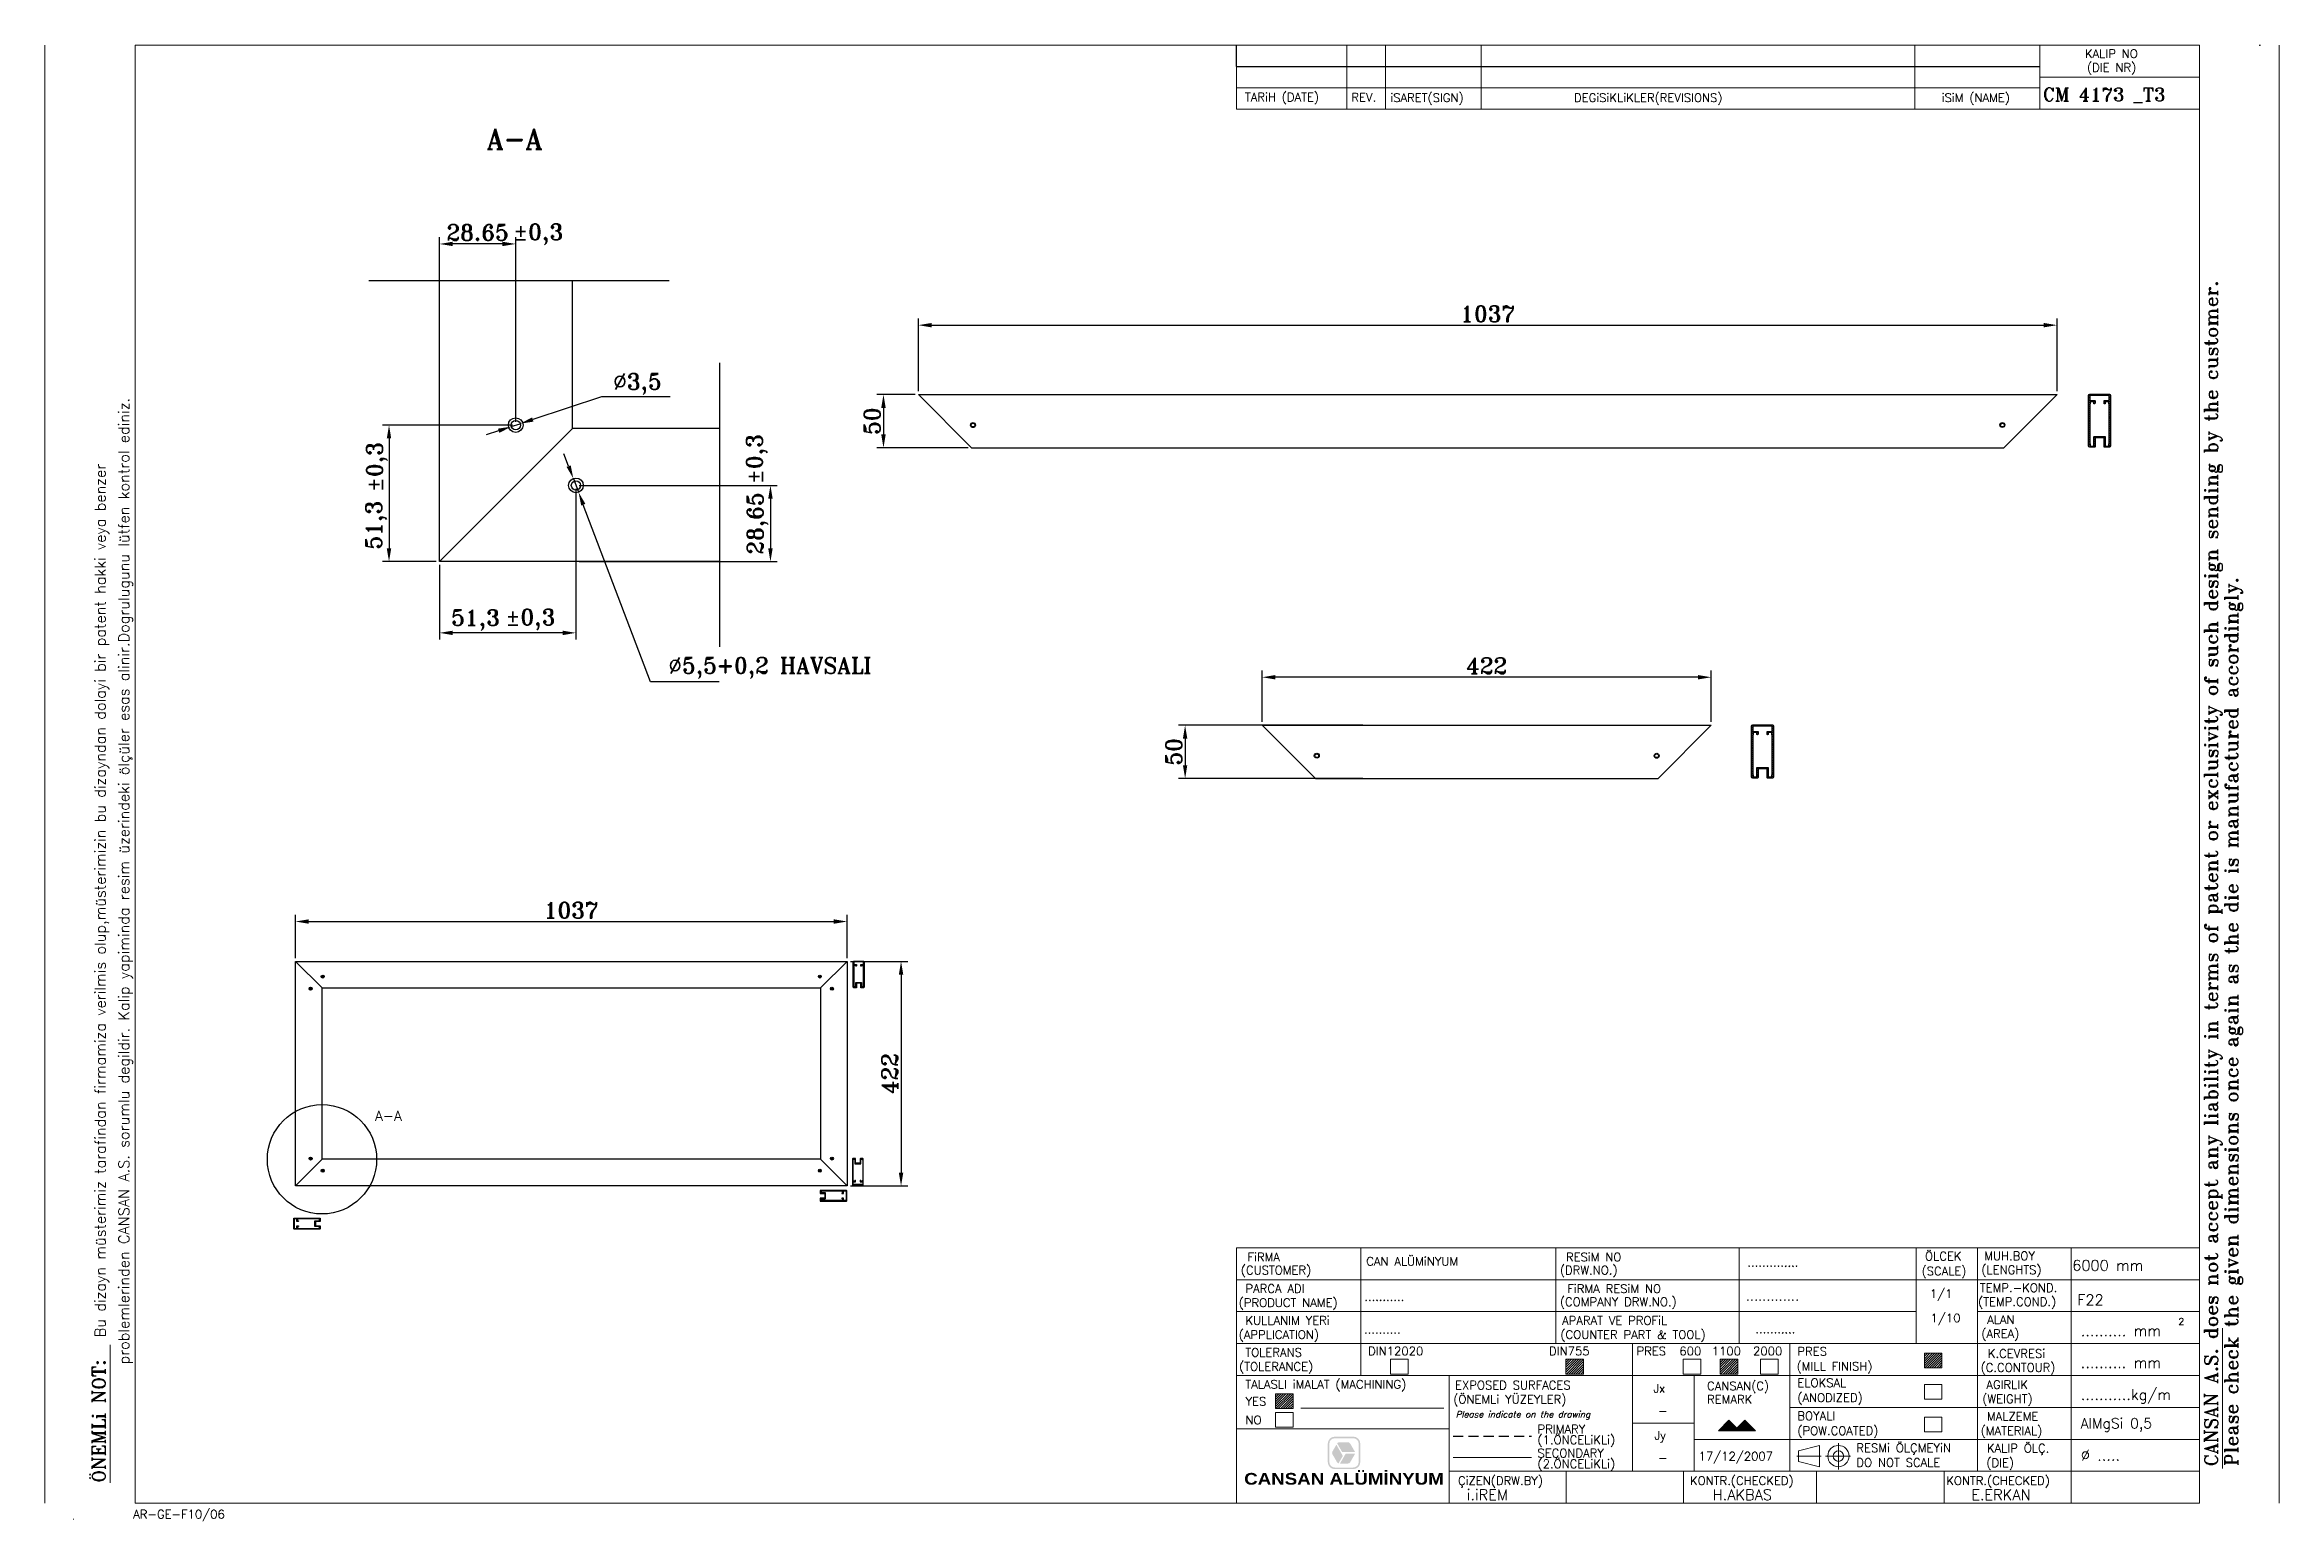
# Model space of a CAD drawing. Header units: millimetres. Extents: x 2483 to 2903, y 1404 to 1682.
import ezdxf

# ---------------------------------------------------------------- set-up
doc = ezdxf.new("R2010")
doc.units = ezdxf.units.MM
doc.header["$LTSCALE"] = 5
doc.linetypes.add('DASHED', pattern=[19.05, 12.7, -6.35])
for name, color, linetype, lineweight in [('cizgi', 7, 'Continuous', 20), ('olcu', 242, 'Continuous', 18), ('taram', 5, 'Continuous', 18)]:
    doc.layers.add(name, color=color, linetype=linetype, lineweight=lineweight)
doc.layers.add('KESIK', color=150, linetype='DASHED')
doc.styles.add('ROMANT', font='romant.shx', dxfattribs={"height": 3})
doc.dimstyles.new('ISO-25', dxfattribs={"dimtxt": 10, "dimasz": 2.5, "dimexe": 1.25, "dimexo": 0.625, "dimtad": 1, "dimtoh": 1, "dimlfac": 10, "dimtxsty": 'ROMANT', "dimcen": 2.5, "dimclrd": 242, "dimclre": 242, "dimclrt": 242, "dimadec": 1, "dimazin": 2, "dimtfac": 1, "dimtmove": 0, "dimatfit": 3, "dimfxl": 0, "dimarcsym": 0})

msp = doc.modelspace()

# ---------------------------------------------------------------- texts
at = {"color": 7, "style": 'ROMANT'}
for s, p in [('.......... mm', (2866.0733, 1438.8162)), ('.......... mm', (2866.0733, 1432.8162)), ('...........kg/m', (2866.0733, 1426.8162))]:
    msp.add_text(s, height=2, dxfattribs=at).set_placement(p)
at = {"color": 242, "ltscale": 5, "char_height": 3, "attachment_point": 5, "style": 'ROMANT'}
for s, insert in [('±0,3', (2576.1356, 1645.876)), ('∅{\\fRomanT|b0|i0|c162|p2;3,5}', (2594.7988, 1617.7478)), ('±0,3', (2574.6789, 1573.4863)), ('{\\fRomanT|b0|i0|c162|p2;%%C5,5+0,2 HAVSALI}', (2619.6951, 1564.3804))]:
    msp.add_mtext(s, dxfattribs=dict(at, insert=insert))
at = {"color": 242, "ltscale": 5, "char_height": 3, "attachment_point": 5, "rotation": 90, "style": 'ROMANT'}
for insert in [(2545.852, 1602.1254), (2617.2423, 1603.6212)]:
    msp.add_mtext('±0,3', dxfattribs=dict(at, insert=insert))
at = {"color": 244, "ltscale": 0.05, "insert": (2708.8382, 1413.0908), "char_height": 2.2, "width": 37.00808, "attachment_point": 1}
msp.add_mtext('{\\fArial Black|b0|i0|c0|p34;CANSAN AL\\fArial Black|b0|i0|c162|p34;Ü\\fArial Black|b0|i0|c0|p34;M\\fArial Black|b0|i0|c162|p34;İNYUM}', dxfattribs=at)
at = {"layer": 'cizgi', "style": 'ROMANT'}
for s, height, p in [('KALIP NO', 1.6, (2866.8554, 1679.0292)), ('(DIE NR)', 1.6, (2867.2516, 1676.428)), ('TARiH (DATE)', 1.6, (2708.9734, 1670.8681)), ('REV.', 1.6, (2728.996, 1670.8281)), ('iSARET(SIGN)', 1.6, (2736.3025, 1670.7524)), ('DEGiSiKLiKLER(REVISIONS)', 1.6, (2770.8285, 1670.7524)), ('iSiM (NAME)', 1.6, (2839.9266, 1670.7524)), ('CM 4173 _T3', 2.5, (2858.943, 1670.9229)), ('FiRMA', 1.6, (2709.4569, 1452.8666)), ('CAN ALÜMiNYUM', 1.6, (2731.7756, 1452.0708)), ('RESiM NO', 1.6, (2769.3132, 1452.8666)), ('ÖLCEK', 1.6, (2836.8058, 1453.0364)), ('MUH.BOY', 1.6, (2847.9347, 1453.0866)), ('(CUSTOMER)', 1.6, (2708.2063, 1450.4017)), ('(DRW.NO.)', 1.6, (2768.183, 1450.4017)), ('..............', 1.6, (2803.4159, 1451.8586)), ('(SCALE)', 1.6, (2836.1578, 1450.2343)), ('(LENGHTS)', 1.6, (2847.3919, 1450.4646)), ('6000 mm', 2, (2864.4766, 1451.1033)), ('(PRODUCT NAME)', 1.6, (2707.812, 1444.2905)), ('PARCA ADI', 1.6, (2709.0784, 1446.9439)), ('...........', 1.6, (2731.4054, 1445.4458)), ('(COMPANY DRW.NO.)', 1.6, (2768.183, 1444.4487)), ('FiRMA RESiM NO', 1.6, (2769.567, 1446.9136)), ('.............', 1.8, (2803.1117, 1445.4819)), ('1/1', 1.6, (2837.7202, 1445.9855)), ('(TEMP.COND.)', 1.6, (2846.7856, 1444.4646)), ('TEMP.-KOND.', 1.6, (2847.1108, 1447.0866)), (' F22', 2, (2864.0372, 1444.6187)), ('KULLANIM YERi', 1.6, (2709.0784, 1440.9439)), ('APARAT VE PROFiL', 1.6, (2768.5942, 1440.9439)), ('1/10', 1.6, (2837.8508, 1441.4155)), ('ALAN', 1.6, (2848.4854, 1441.0866)), ('2', 1.28, (2884.4269, 1440.9166)), ('(APPLICATION)', 1.6, (2707.812, 1438.2905)), ('TOLERANS', 1.6, (2709.057, 1434.9439)), ('..........', 1.6, (2731.3679, 1439.2746)), ('..........', 1.6, (2731.3679, 1439.2746)), ('DIN12020', 1.6, (2732.1336, 1435.1979)), ('DIN755', 1.6, (2766.1336, 1435.1979)), ('(COUNTER PART & TOOL)', 1.6, (2768.2749, 1438.2905)), ('PRES', 1.6, (2782.5768, 1435.1979)), ('600', 1.6, (2790.6289, 1435.1979)), ('1100', 1.6, (2796.7255, 1435.1979)), ('2000', 1.6, (2804.4809, 1435.1979)), ('...........', 1.6, (2804.9082, 1439.3198)), ('PRES', 1.6, (2812.8173, 1435.1409)), ('(AREA)', 1.6, (2847.3919, 1438.4646)), ('(TOLERANCE)', 1.6, (2707.8885, 1432.2905)), ('(MILL FINISH)', 1.6, (2812.6631, 1432.3432)), ('(C.CONTOUR)', 1.6, (2847.2623, 1432.1104)), ('K.CEVRESi', 1.6, (2848.615, 1434.7324)), ('TALASLI iMALAT (MACHINING)', 1.6, (2709.057, 1428.9439)), ('(ÖNEMLi YÜZEYLER)', 1.6, (2748.1453, 1426.1398)), ('EXPOSED SURFACES', 1.6, (2748.4646, 1428.7933)), ('Jx', 1.6, (2785.7467, 1428.185)), ('CANSAN(C)', 1.6, (2795.8404, 1428.6477)), ('ELOKSAL', 1.6, (2812.8173, 1429.2347)), ('(ANODIZED)', 1.6, (2812.8173, 1426.437)), ('(WEIGHT)', 1.6, (2847.5702, 1426.2125)), ('AGIRLIK', 1.6, (2848.3311, 1428.8972)), ('YES', 1.6, (2709.0851, 1425.7389)), ('NO', 1.6, (2709.0851, 1422.2389)), ('-', 1.6, (2786.6237, 1423.958)), ('REMARK', 1.6, (2795.8404, 1426.1177)), ('BOYALI', 1.6, (2812.8173, 1423.0216)), ('MALZEME', 1.6, (2848.4435, 1422.9433)), ('PRIMARY', 1.6, (2763.9697, 1420.5181)), ('(1.ÖNCELiKLi)', 1.6, (2763.9697, 1418.5132)), ('Jy', 1.6, (2785.9357, 1419.3654)), ('(POW.COATED)', 1.6, (2812.8173, 1420.2239)), ('(MATERIAL)', 1.6, (2847.26, 1420.2034)), ('AlMgSi 0,5', 1.92, (2866.0608, 1421.4638)), ('SECONDARY', 1.6, (2763.9697, 1416.0118)), ('(2.ÖNCELiKLi)', 1.6, (2763.9697, 1414.0069)), ('-', 1.6, (2786.6237, 1415.1384)), ('17/12/2007', 1.6, (2794.2501, 1415.4297)), ('RESMi ÖLÇMEYiN', 1.6, (2823.9102, 1417.0028)), ('DO NOT SCALE', 1.6, (2823.9102, 1414.2454)), ('(DIE)', 1.6, (2848.3321, 1414.2034)), ('KALIP ÖLÇ.', 1.6, (2848.4435, 1416.9433)), ('%%C .....', 2, (2866.0913, 1415.4139)), ('ÇiZEN(DRW.BY)', 1.6, (2749.0203, 1410.8382)), ('KONTR.(CHECKED)', 1.6, (2792.6256, 1410.8382)), ('KONTR.(CHECKED)', 1.6, (2840.7893, 1410.8382)), ('i.iREM', 2, (2750.6773, 1408.0022)), ('H.AKBAS', 2, (2796.8941, 1407.9916)), ('E.ERKAN', 2, (2845.4982, 1407.9916)), ('AR-GE-F10/06', 1.6, (2500.0316, 1404.5376))]:
    msp.add_text(s, height=height, dxfattribs=at).set_placement(p)
for s, height, p in [('problemlerinden CANSAN A.S. sorumlu degildir. Kalip yapiminda resim üzerindeki ölçüler esas alinir.Dogrulugunu lütfen kontrol ediniz.', 2, (2499.2715, 1433.4852)), ('CANSAN A.S. does not accept any liability in terms of patent or exclusivity of such design sending by the customer.', 2.5, (2891.8469, 1414.3517)), (' Bu dizayn müsterimiz tarafindan firmamiza verilmis olup,müsterimizin bu dizayndan dolayi bir patent hakki veya benzer', 2, (2494.8284, 1437.2271)), ('Please check the given dimensions once again as the die is manufactured accordingly.', 2.5, (2895.6616, 1414.4265)), ('ÖNEMLi NOT:', 2.5, (2494.8284, 1411.2773))]:
    msp.add_text(s, height=height, rotation=90, dxfattribs=at).set_placement(p)
at = {"layer": 'cizgi', "style": 'ROMANT', "oblique": 15}
msp.add_text('Please indicate on the drawing', height=1.2, dxfattribs=at).set_placement((2748.584, 1423.5134))
at = {"layer": 'olcu', "color": 5, "style": 'ROMANT'}
for height, p in [(3.78, (2566.4383, 1661.9143)), (1.89, (2545.4842, 1479.2698))]:
    msp.add_text('A-A', height=height, dxfattribs=at).set_placement(p)

# ---------------------------------------------------------------- blocks, each defined once
blk = doc.blocks.new('*D14')
at = {"color": 242, "lineweight": -2, "ltscale": 5}
for p, q in [((2712.22, 1554.24), (2712.22, 1563.89)), ((2794.12, 1562.64), (2714.72, 1562.64)), ((2796.62, 1554.24), (2796.62, 1563.89))]:
    blk.add_line(p, q, dxfattribs=at)
at = {"color": 242, "ltscale": 5}
for points in [[(2714.72, 1563.05), (2714.72, 1562.22), (2712.22, 1562.64)], [(2794.12, 1563.05), (2794.12, 1562.22), (2796.62, 1562.64)]]:
    blk.add_solid(points, dxfattribs=at)
at = {"layer": 'Defpoints', "color": 0, "ltscale": 5}
for p in [(2712.22, 1562.64), (2712.22, 1553.61), (2796.62, 1553.61)]:
    blk.add_point(p, dxfattribs=at)
at = {"color": 242, "ltscale": 5, "insert": (2754.42, 1564.79), "char_height": 3, "attachment_point": 5, "style": 'ROMANT'}
blk.add_mtext('{\\fRomanT|b0|i0|c162|p2;422}', dxfattribs=at)
blk = doc.blocks.new('*D15')
at = {"color": 242, "lineweight": -2, "ltscale": 5}
for p, q in [((2530.51, 1509.86), (2530.51, 1517.98)), ((2533.01, 1516.73), (2631.71, 1516.73)), ((2634.21, 1509.86), (2634.21, 1517.98))]:
    blk.add_line(p, q, dxfattribs=at)
at = {"color": 242, "ltscale": 5}
for points in [[(2533.01, 1517.14), (2533.01, 1516.31), (2530.51, 1516.73)], [(2631.71, 1517.14), (2631.71, 1516.31), (2634.21, 1516.73)]]:
    blk.add_solid(points, dxfattribs=at)
at = {"layer": 'Defpoints', "color": 0, "ltscale": 5}
for p in [(2634.21, 1516.73), (2530.51, 1509.24), (2634.21, 1509.24)]:
    blk.add_point(p, dxfattribs=at)
at = {"color": 242, "ltscale": 5, "insert": (2582.36, 1518.85), "char_height": 3, "attachment_point": 5, "style": 'ROMANT'}
blk.add_mtext('1037', dxfattribs=at)
blk = doc.blocks.new('*D16')
at = {"color": 242, "lineweight": -2, "ltscale": 5}
for p, q in [((2634.84, 1509.24), (2645.6, 1509.24)), ((2644.35, 1506.74), (2644.35, 1469.54)), ((2634.84, 1467.04), (2645.6, 1467.04))]:
    blk.add_line(p, q, dxfattribs=at)
at = {"color": 242, "ltscale": 5}
for points in [[(2643.93, 1506.74), (2644.77, 1506.74), (2644.35, 1509.24)], [(2643.93, 1469.54), (2644.77, 1469.54), (2644.35, 1467.04)]]:
    blk.add_solid(points, dxfattribs=at)
at = {"layer": 'Defpoints', "color": 0, "ltscale": 5}
for p in [(2634.21, 1509.24), (2634.21, 1467.04), (2644.35, 1467.04)]:
    blk.add_point(p, dxfattribs=at)
at = {"color": 242, "ltscale": 5, "insert": (2642.22, 1488.14), "char_height": 3, "attachment_point": 5, "rotation": 90, "style": 'ROMANT'}
blk.add_mtext('422', dxfattribs=at)
blk = doc.blocks.new('*D17')
at = {"color": 242, "lineweight": -2, "ltscale": 5}
for p, q in [((2571.3, 1610.02), (2546.86, 1610.02)), ((2548.11, 1607.52), (2548.11, 1586.87)), ((2556.97, 1584.37), (2546.86, 1584.37))]:
    blk.add_line(p, q, dxfattribs=at)
at = {"color": 242, "ltscale": 5}
for points in [[(2547.69, 1607.52), (2548.52, 1607.52), (2548.11, 1610.02)], [(2547.69, 1586.87), (2548.52, 1586.87), (2548.11, 1584.37)]]:
    blk.add_solid(points, dxfattribs=at)
at = {"layer": 'Defpoints', "color": 0, "ltscale": 5}
for p in [(2571.92, 1610.02), (2548.11, 1584.37), (2557.6, 1584.37)]:
    blk.add_point(p, dxfattribs=at)
at = {"color": 242, "ltscale": 5, "insert": (2545.7, 1591.22), "char_height": 3, "attachment_point": 5, "rotation": 90, "style": 'ROMANT'}
blk.add_mtext('{\\fRomanT|b0|i0|c162|p2;51,3}', dxfattribs=at)
blk = doc.blocks.new('*D18')
at = {"color": 242, "lineweight": -2, "ltscale": 5}
for p, q in [((2583.25, 1598.07), (2583.25, 1569.73)), ((2557.6, 1583.74), (2557.6, 1569.73)), ((2580.75, 1570.98), (2560.1, 1570.98))]:
    blk.add_line(p, q, dxfattribs=at)
at = {"color": 242, "ltscale": 5}
for points in [[(2560.1, 1571.39), (2560.1, 1570.56), (2557.6, 1570.98)], [(2580.75, 1571.39), (2580.75, 1570.56), (2583.25, 1570.98)]]:
    blk.add_solid(points, dxfattribs=at)
at = {"layer": 'Defpoints', "color": 0, "ltscale": 5}
for p in [(2583.25, 1598.69), (2557.6, 1584.37), (2557.6, 1570.98)]:
    blk.add_point(p, dxfattribs=at)
at = {"color": 242, "ltscale": 5, "insert": (2564.36, 1573.38), "char_height": 3, "attachment_point": 5, "style": 'ROMANT'}
blk.add_mtext('{\\fRomanT|b0|i0|c162|p2;51,3}', dxfattribs=at)
blk = doc.blocks.new('*D19')
at = {"color": 242, "lineweight": -2, "ltscale": 5}
for p, q in [((2731.14, 1553.61), (2696.49, 1553.61)), ((2697.74, 1551.11), (2697.74, 1546.11)), ((2731.14, 1543.61), (2696.49, 1543.61))]:
    blk.add_line(p, q, dxfattribs=at)
at = {"color": 242, "ltscale": 5}
for points in [[(2697.32, 1551.11), (2698.15, 1551.11), (2697.74, 1553.61)], [(2697.32, 1546.11), (2698.15, 1546.11), (2697.74, 1543.61)]]:
    blk.add_solid(points, dxfattribs=at)
at = {"layer": 'Defpoints', "color": 0, "ltscale": 5}
for p in [(2731.76, 1553.61), (2697.74, 1543.61), (2731.76, 1543.61)]:
    blk.add_point(p, dxfattribs=at)
at = {"color": 242, "ltscale": 5, "insert": (2695.61, 1548.61), "char_height": 3, "attachment_point": 5, "rotation": 90, "style": 'ROMANT'}
blk.add_mtext('{\\fRomanT|b0|i0|c162|p2;50}', dxfattribs=at)
blk = doc.blocks.new('*D20')
at = {"color": 242, "lineweight": -2, "ltscale": 5}
for p, q in [((2646.99, 1615.76), (2639.79, 1615.76)), ((2641.04, 1613.26), (2641.04, 1608.26)), ((2656.99, 1605.76), (2639.79, 1605.76))]:
    blk.add_line(p, q, dxfattribs=at)
at = {"color": 242, "ltscale": 5}
for points in [[(2640.62, 1613.26), (2641.46, 1613.26), (2641.04, 1615.76)], [(2640.62, 1608.26), (2641.46, 1608.26), (2641.04, 1605.76)]]:
    blk.add_solid(points, dxfattribs=at)
at = {"layer": 'Defpoints', "color": 0, "ltscale": 5}
for p in [(2647.61, 1615.76), (2641.04, 1605.76), (2657.61, 1605.76)]:
    blk.add_point(p, dxfattribs=at)
at = {"color": 242, "ltscale": 5, "insert": (2638.92, 1610.76), "char_height": 3, "attachment_point": 5, "rotation": 90, "style": 'ROMANT'}
blk.add_mtext('{\\fRomanT|b0|i0|c162|p2;50}', dxfattribs=at)
blk = doc.blocks.new('*D21')
at = {"color": 242, "lineweight": -2, "ltscale": 5}
for p, q in [((2557.6, 1610.64), (2557.6, 1645.32)), ((2569.42, 1644.07), (2560.1, 1644.07)), ((2571.92, 1610.64), (2571.92, 1645.32))]:
    blk.add_line(p, q, dxfattribs=at)
at = {"color": 242, "ltscale": 5}
for points in [[(2560.1, 1644.49), (2560.1, 1643.66), (2557.6, 1644.07)], [(2569.42, 1644.49), (2569.42, 1643.66), (2571.92, 1644.07)]]:
    blk.add_solid(points, dxfattribs=at)
at = {"layer": 'Defpoints', "color": 0, "ltscale": 5}
for p in [(2557.6, 1644.07), (2557.6, 1610.02), (2571.92, 1610.02)]:
    blk.add_point(p, dxfattribs=at)
at = {"color": 242, "ltscale": 5, "insert": (2564.76, 1646.2), "char_height": 3, "attachment_point": 5, "style": 'ROMANT'}
blk.add_mtext('{\\fRomanT|b0|i0|c162|p2;28.65}', dxfattribs=at)
blk = doc.blocks.new('*D22')
at = {"color": 242, "lineweight": -2, "ltscale": 5}
for p, q in [((2583.87, 1598.69), (2621.05, 1598.69)), ((2619.8, 1596.19), (2619.8, 1586.87)), ((2583.87, 1584.37), (2621.05, 1584.37))]:
    blk.add_line(p, q, dxfattribs=at)
at = {"color": 242, "ltscale": 5}
for points in [[(2619.38, 1596.19), (2620.22, 1596.19), (2619.8, 1598.69)], [(2619.38, 1586.87), (2620.22, 1586.87), (2619.8, 1584.37)]]:
    blk.add_solid(points, dxfattribs=at)
at = {"layer": 'Defpoints', "color": 0, "ltscale": 5}
for p in [(2583.25, 1598.69), (2583.25, 1584.37), (2619.8, 1584.37)]:
    blk.add_point(p, dxfattribs=at)
at = {"color": 242, "ltscale": 5, "insert": (2617.4, 1591.53), "char_height": 3, "attachment_point": 5, "rotation": 90, "style": 'ROMANT'}
blk.add_mtext('{\\fRomanT|b0|i0|c162|p2;28,65}', dxfattribs=at)
blk = doc.blocks.new('*D23')
at = {"color": 242, "lineweight": -2, "ltscale": 5}
for p, q in [((2647.61, 1616.39), (2647.61, 1630.06)), ((2861.61, 1616.39), (2861.61, 1630.06)), ((2650.11, 1628.81), (2859.11, 1628.81))]:
    blk.add_line(p, q, dxfattribs=at)
at = {"color": 242, "ltscale": 5}
for points in [[(2650.11, 1629.22), (2650.11, 1628.39), (2647.61, 1628.81)], [(2859.11, 1629.22), (2859.11, 1628.39), (2861.61, 1628.81)]]:
    blk.add_solid(points, dxfattribs=at)
at = {"layer": 'Defpoints', "color": 0, "ltscale": 5}
for p in [(2861.61, 1628.81), (2647.61, 1615.76), (2861.61, 1615.76)]:
    blk.add_point(p, dxfattribs=at)
at = {"color": 242, "ltscale": 5, "insert": (2754.61, 1630.93), "char_height": 3, "attachment_point": 5, "style": 'ROMANT'}
blk.add_mtext('{\\fRomanT|b0|i0|c162|p2;1037}', dxfattribs=at)

# ---------------------------------------------------------------- dimensions: what is measured, and where the dimension line sits
at = {"ltscale": 5}
dim = msp.add_linear_dim(base=(2557.5974, 1644.0725), p1=(2571.9224, 1610.0176), p2=(2557.5974, 1610.0176), text='{\\fRomanT|b0|i0|c162|p2;28.65}', dimstyle='ISO-25', override={"dimgap": 0.625, "dimtol": 1, "dimlim": 0, "dimtp": 0.3, "dimtm": 0.3}, dxfattribs=at)
dim.commit()
dim.dimension.update_dxf_attribs({"geometry": '*D21', "text_midpoint": (2564.7599, 1644.0725), "dimtype": 160})
for base, p1, p2, text, picture, middle in [((2861.6126, 1628.8061), (2647.6126, 1615.763), (2861.6126, 1615.763), '{\\fRomanT|b0|i0|c162|p2;1037}', '*D23', (2754.6126, 1630.9311)), ((2712.2227, 1562.6365), (2796.6227, 1553.6123), (2712.2227, 1553.6123), '{\\fRomanT|b0|i0|c162|p2;422}', '*D14', (2754.4227, 1564.7937))]:
    dim = msp.add_linear_dim(base=base, p1=p1, p2=p2, text=text, dimstyle='ISO-25', dxfattribs=at)
    dim.commit()
    dim.dimension.update_dxf_attribs({"geometry": picture, "text_midpoint": middle})
for base, p1, p2, picture, middle in [((2641.0417, 1605.763), (2647.6126, 1615.763), (2657.6126, 1605.763), '*D20', (2638.9167, 1610.763)), ((2697.7373, 1543.6123), (2731.7614, 1553.6123), (2731.7614, 1543.6123), '*D19', (2695.6123, 1548.6123))]:
    dim = msp.add_linear_dim(base=base, p1=p1, p2=p2, angle=90, text='{\\fRomanT|b0|i0|c162|p2;50}', dimstyle='ISO-25', dxfattribs=at)
    dim.commit()
    dim.dimension.update_dxf_attribs({"geometry": picture, "text_midpoint": middle})
for base, p1, p2, text, picture, middle in [((2548.1058, 1584.3676), (2571.9224, 1610.0176), (2557.5974, 1584.3676), '{\\fRomanT|b0|i0|c162|p2;51,3}', '*D17', (2548.1058, 1591.2222)), ((2619.7987, 1584.3676), (2583.2474, 1598.6926), (2583.2474, 1584.3676), '{\\fRomanT|b0|i0|c162|p2;28,65}', '*D22', (2619.7987, 1591.5301))]:
    dim = msp.add_linear_dim(base=base, p1=p1, p2=p2, angle=90, text=text, dimstyle='ISO-25', dxfattribs=at)
    dim.commit()
    dim.dimension.update_dxf_attribs({"geometry": picture, "text_midpoint": middle, "dimtype": 160})
dim = msp.add_linear_dim(base=(2557.5974, 1570.9763), p1=(2583.2474, 1598.6926), p2=(2557.5974, 1584.3676), text='{\\fRomanT|b0|i0|c162|p2;51,3}', dimstyle='ISO-25', dxfattribs=at)
dim.commit()
dim.dimension.update_dxf_attribs({"geometry": '*D18', "text_midpoint": (2564.3573, 1570.9763), "dimtype": 160})
dim = msp.add_linear_dim(base=(2634.2133, 1516.7257), p1=(2530.5133, 1509.2378), p2=(2634.2133, 1509.2378), dimstyle='ISO-25', dxfattribs=at)
dim.commit()
dim.dimension.update_dxf_attribs({"geometry": '*D15', "text_midpoint": (2582.3633, 1518.8507)})
dim = msp.add_linear_dim(base=(2644.3493, 1467.0378), p1=(2634.2133, 1509.2378), p2=(2634.2133, 1467.0378), angle=90, dimstyle='ISO-25', dxfattribs=at)
dim.commit()
dim.dimension.update_dxf_attribs({"geometry": '*D16', "text_midpoint": (2642.2243, 1488.1378)})

# ---------------------------------------------------------------- hatches: boundary and pattern name
at = {"ltscale": 0.05}
h = msp.add_hatch(color=244, dxfattribs=at)
edge = h.paths.add_edge_path(flags=0)
edge.add_arc((2725.8563, 1416.8625), 0.5, 150, 210)
edge.add_line((2725.4232, 1416.6125), (2726.2893, 1415.1125))
edge.add_arc((2726.7223, 1415.3625), 0.5, 210, 252.306412)
edge.add_line((2726.5703, 1414.8862), (2727.3846, 1416.2965))
edge.add_line((2727.3846, 1416.2965), (2726.1683, 1418.4031))
edge.add_line((2726.1683, 1418.4031), (2725.4232, 1417.1125))
edge = h.paths.add_edge_path(flags=0)
edge.add_line((2726.8453, 1414.8625), (2728.3355, 1414.8625))
edge.add_arc((2728.3355, 1415.3625), 0.5, 270, 330)
edge.add_line((2728.7685, 1415.1125), (2729.6923, 1416.7125))
edge.add_line((2729.6923, 1416.7125), (2727.9134, 1416.7125))
edge.add_line((2727.9134, 1416.7125), (2726.8453, 1414.8625))
edge = h.paths.add_edge_path(flags=0)
edge.add_arc((2726.7223, 1418.3625), 0.5, 90, 144.765859)
edge.add_line((2726.3139, 1418.651), (2727.2598, 1417.0125))
edge.add_line((2727.2598, 1417.0125), (2729.6923, 1417.0125))
edge.add_line((2729.6923, 1417.0125), (2728.7685, 1418.6125))
edge.add_arc((2728.3355, 1418.3625), 0.5, 30, 90)
edge.add_line((2728.3355, 1418.8625), (2726.7223, 1418.8625))
edge = h.paths.add_edge_path()
edge.add_arc((2725.8563, 1415.1125), 1.3, 180, 270)
edge.add_line((2725.8563, 1413.8125), (2729.3563, 1413.8125))
edge.add_arc((2729.3563, 1415.1125), 1.3, 270, 360)
edge.add_line((2730.6563, 1415.1125), (2730.6563, 1418.6125))
edge.add_arc((2729.3563, 1418.6125), 1.3, 360, 450)
edge.add_line((2729.3563, 1419.9125), (2725.8563, 1419.9125))
edge.add_arc((2725.8563, 1418.6125), 1.3, 90, 180)
edge.add_line((2724.5563, 1418.6125), (2724.5563, 1415.1125))
edge = h.paths.add_edge_path(flags=16)
edge.add_arc((2725.8563, 1415.1125), 1, 180, 270, ccw=False)
edge.add_line((2724.8563, 1415.1125), (2724.8563, 1418.6125))
edge.add_arc((2725.8563, 1418.6125), 1, 90, 180, ccw=False)
edge.add_line((2725.8563, 1419.6125), (2729.3563, 1419.6125))
edge.add_arc((2729.3563, 1418.6125), 1, 0, 90, ccw=False)
edge.add_line((2730.3563, 1418.6125), (2730.3563, 1415.1125))
edge.add_arc((2729.3563, 1415.1125), 1, -90, 0, ccw=False)
edge.add_line((2729.3563, 1414.1125), (2725.8563, 1414.1125))
at = {"layer": 'cizgi', "ltscale": 0.05}
h = msp.add_hatch(dxfattribs=at)
h.set_pattern_fill('ANSI31', color=256, scale=0.1, style=0)
h.set_pattern_definition([(45, (1889.06664, 1087.46337), (-0.2245064, 0.2245064), [])])
h.paths.add_polyline_path([(2772.6358, 1434.4561), (2769.3208, 1434.4561), (2769.3208, 1431.673), (2772.6358, 1431.673)])
h = msp.add_hatch(dxfattribs=at)
h.set_pattern_fill('ANSI31', color=256, scale=0.1, style=0)
h.set_pattern_definition([(45, (1918.0578, 1087.46337), (-0.2245064, 0.2245064), [])])
h.paths.add_polyline_path([(2801.6269, 1434.4561), (2798.312, 1434.4561), (2798.312, 1431.673), (2801.6269, 1431.673)])
h = msp.add_hatch(dxfattribs=at)
h.set_pattern_fill('ANSI31', color=256, scale=0.1, style=0)
h.set_pattern_definition([(45, (1956.42146, 1088.63267), (-0.2245064, 0.2245064), [])])
h.paths.add_polyline_path([(2839.9906, 1435.6254), (2836.6756, 1435.6254), (2836.6756, 1432.8423), (2839.9906, 1432.8423)])
h = msp.add_hatch(dxfattribs=at)
h.set_pattern_fill('ANSI31', color=256, scale=0.1, style=0)
h.set_pattern_definition([(45, (1834.4776, 1080.96782), (-0.2245064, 0.2245064), [])])
h.paths.add_polyline_path([(2718.0467, 1427.9605), (2714.7318, 1427.9605), (2714.7318, 1425.1775), (2718.0467, 1425.1775)])
h = msp.add_hatch(dxfattribs=at)
h.set_pattern_fill('ANSI31', color=256, scale=0.05, style=0)
h.set_pattern_definition([(45, (1928.25241, 1647.47108), (-0.112253202, 0.112253202), [])])
h.paths.add_polyline_path([(2804.9599, 1421.0049), (2802.9599, 1423.0049), (2801.4599, 1421.5049), (2799.9599, 1423.0049), (2797.9599, 1421.0049)])
at = {"layer": 'taram'}
h = msp.add_hatch(dxfattribs=at)
h.set_pattern_fill('ANSI31', color=256, scale=0.08, angle=-90, style=0)
h.set_pattern_definition([(45, (2807.02597, 1404.1264), (0.17960512, -0.17960512), [])])
edge = h.paths.add_edge_path(flags=16)
edge.add_line((2868.5261, 1614.3972), (2867.8661, 1614.3972))
edge.add_line((2867.8661, 1614.3972), (2867.8661, 1614.0472))
edge.add_arc((2867.8161, 1614.0472), 0.05, 270, 360, ccw=False)
edge.add_line((2867.8161, 1613.9972), (2867.7961, 1613.9972))
edge.add_line((2867.7961, 1613.9972), (2867.7961, 1606.4972))
edge.add_line((2867.7961, 1606.4972), (2867.8161, 1606.4972))
edge.add_arc((2867.8161, 1606.4472), 0.05, 360, 450, ccw=False)
edge.add_line((2867.8661, 1606.4472), (2867.8661, 1606.0972))
edge.add_line((2867.8661, 1606.0972), (2868.5261, 1606.0972))
edge.add_line((2868.5261, 1606.0972), (2868.5261, 1607.8072))
edge.add_arc((2868.5761, 1607.8072), 0.05, 90, 180, ccw=False)
edge.add_line((2868.5761, 1607.8572), (2870.6361, 1607.8572))
edge.add_arc((2870.6361, 1607.8072), 0.05, 360, 450, ccw=False)
edge.add_line((2870.6861, 1607.8072), (2870.6861, 1606.0972))
edge.add_line((2870.6861, 1606.0972), (2871.3461, 1606.0972))
edge.add_line((2871.3461, 1606.0972), (2871.3461, 1606.4472))
edge.add_arc((2871.3961, 1606.4472), 0.05, 90, 180, ccw=False)
edge.add_line((2871.3961, 1606.4972), (2871.4161, 1606.4972))
edge.add_line((2871.4161, 1606.4972), (2871.4161, 1613.9972))
edge.add_line((2871.4161, 1613.9972), (2871.3961, 1613.9972))
edge.add_arc((2871.3961, 1614.0472), 0.05, 180, 270, ccw=False)
edge.add_line((2871.3461, 1614.0472), (2871.3461, 1614.3972))
edge.add_line((2871.3461, 1614.3972), (2870.6861, 1614.3972))
edge.add_line((2870.6861, 1614.3972), (2870.6861, 1614.1172))
edge.add_arc((2870.5661, 1614.1172), 0.12, 180, 360, ccw=False)
edge.add_line((2870.4461, 1614.1172), (2870.4461, 1614.5872))
edge.add_arc((2870.4961, 1614.5872), 0.05, 90, 180, ccw=False)
edge.add_line((2870.4961, 1614.6372), (2871.4161, 1614.6372))
edge.add_line((2871.4161, 1614.6372), (2871.4161, 1615.6172))
edge.add_line((2871.4161, 1615.6172), (2867.7961, 1615.6172))
edge.add_line((2867.7961, 1615.6172), (2867.7961, 1614.6372))
edge.add_line((2867.7961, 1614.6372), (2868.7161, 1614.6372))
edge.add_arc((2868.7161, 1614.5872), 0.05, 360, 450, ccw=False)
edge.add_line((2868.7661, 1614.5872), (2868.7661, 1614.1172))
edge.add_arc((2868.6461, 1614.1172), 0.12, 180, 360, ccw=False)
edge.add_line((2868.5261, 1614.1172), (2868.5261, 1614.3972))
edge = h.paths.add_edge_path()
edge.add_line((2868.6661, 1605.8572), (2867.7561, 1605.8572))
edge.add_arc((2867.7561, 1606.0572), 0.2, 180, 270, ccw=False)
edge.add_line((2867.5561, 1606.0572), (2867.5561, 1615.6572))
edge.add_arc((2867.7561, 1615.6572), 0.2, 90, 180, ccw=False)
edge.add_line((2867.7561, 1615.8572), (2871.4561, 1615.8572))
edge.add_arc((2871.4561, 1615.6572), 0.2, 360, 450, ccw=False)
edge.add_line((2871.6561, 1615.6572), (2871.6561, 1606.0572))
edge.add_arc((2871.4561, 1606.0572), 0.2, 270, 360, ccw=False)
edge.add_line((2871.4561, 1605.8572), (2870.5461, 1605.8572))
edge.add_arc((2870.5461, 1605.9572), 0.1, 180, 270, ccw=False)
edge.add_line((2870.4461, 1605.9572), (2870.4461, 1607.6172))
edge.add_line((2870.4461, 1607.6172), (2868.7661, 1607.6172))
edge.add_line((2868.7661, 1607.6172), (2868.7661, 1605.9572))
edge.add_arc((2868.6661, 1605.9572), 0.1, 270, 360, ccw=False)
h = msp.add_hatch(dxfattribs=at)
h.set_pattern_fill('ANSI31', color=256, scale=0.08, angle=-90, style=0)
h.set_pattern_definition([(45, (2743.68526, 1341.95143), (0.17960512, -0.17960512), [])])
edge = h.paths.add_edge_path(flags=16)
edge.add_line((2805.1854, 1552.2222), (2804.5254, 1552.2222))
edge.add_line((2804.5254, 1552.2222), (2804.5254, 1551.8722))
edge.add_arc((2804.4754, 1551.8722), 0.05, 270, 360, ccw=False)
edge.add_line((2804.4754, 1551.8222), (2804.4554, 1551.8222))
edge.add_line((2804.4554, 1551.8222), (2804.4554, 1544.3222))
edge.add_line((2804.4554, 1544.3222), (2804.4754, 1544.3222))
edge.add_arc((2804.4754, 1544.2722), 0.05, 360, 450, ccw=False)
edge.add_line((2804.5254, 1544.2722), (2804.5254, 1543.9222))
edge.add_line((2804.5254, 1543.9222), (2805.1854, 1543.9222))
edge.add_line((2805.1854, 1543.9222), (2805.1854, 1545.6322))
edge.add_arc((2805.2354, 1545.6322), 0.05, 90, 180, ccw=False)
edge.add_line((2805.2354, 1545.6822), (2807.2954, 1545.6822))
edge.add_arc((2807.2954, 1545.6322), 0.05, 360, 450, ccw=False)
edge.add_line((2807.3454, 1545.6322), (2807.3454, 1543.9222))
edge.add_line((2807.3454, 1543.9222), (2808.0054, 1543.9222))
edge.add_line((2808.0054, 1543.9222), (2808.0054, 1544.2722))
edge.add_arc((2808.0554, 1544.2722), 0.05, 90, 180, ccw=False)
edge.add_line((2808.0554, 1544.3222), (2808.0754, 1544.3222))
edge.add_line((2808.0754, 1544.3222), (2808.0754, 1551.8222))
edge.add_line((2808.0754, 1551.8222), (2808.0554, 1551.8222))
edge.add_arc((2808.0554, 1551.8722), 0.05, 180, 270, ccw=False)
edge.add_line((2808.0054, 1551.8722), (2808.0054, 1552.2222))
edge.add_line((2808.0054, 1552.2222), (2807.3454, 1552.2222))
edge.add_line((2807.3454, 1552.2222), (2807.3454, 1551.9422))
edge.add_arc((2807.2254, 1551.9422), 0.12, 180, 360, ccw=False)
edge.add_line((2807.1054, 1551.9422), (2807.1054, 1552.4122))
edge.add_arc((2807.1554, 1552.4122), 0.05, 90, 180, ccw=False)
edge.add_line((2807.1554, 1552.4622), (2808.0754, 1552.4622))
edge.add_line((2808.0754, 1552.4622), (2808.0754, 1553.4422))
edge.add_line((2808.0754, 1553.4422), (2804.4554, 1553.4422))
edge.add_line((2804.4554, 1553.4422), (2804.4554, 1552.4622))
edge.add_line((2804.4554, 1552.4622), (2805.3754, 1552.4622))
edge.add_arc((2805.3754, 1552.4122), 0.05, 360, 450, ccw=False)
edge.add_line((2805.4254, 1552.4122), (2805.4254, 1551.9422))
edge.add_arc((2805.3054, 1551.9422), 0.12, 180, 360, ccw=False)
edge.add_line((2805.1854, 1551.9422), (2805.1854, 1552.2222))
edge = h.paths.add_edge_path()
edge.add_line((2805.3254, 1543.6822), (2804.4154, 1543.6822))
edge.add_arc((2804.4154, 1543.8822), 0.2, 180, 270, ccw=False)
edge.add_line((2804.2154, 1543.8822), (2804.2154, 1553.4822))
edge.add_arc((2804.4154, 1553.4822), 0.2, 90, 180, ccw=False)
edge.add_line((2804.4154, 1553.6822), (2808.1154, 1553.6822))
edge.add_arc((2808.1154, 1553.4822), 0.2, 360, 450, ccw=False)
edge.add_line((2808.3154, 1553.4822), (2808.3154, 1543.8822))
edge.add_arc((2808.1154, 1543.8822), 0.2, 270, 360, ccw=False)
edge.add_line((2808.1154, 1543.6822), (2807.2054, 1543.6822))
edge.add_arc((2807.2054, 1543.7822), 0.1, 180, 270, ccw=False)
edge.add_line((2807.1054, 1543.7822), (2807.1054, 1545.4422))
edge.add_line((2807.1054, 1545.4422), (2805.4254, 1545.4422))
edge.add_line((2805.4254, 1545.4422), (2805.4254, 1543.7822))
edge.add_arc((2805.3254, 1543.7822), 0.1, 270, 360, ccw=False)
h = msp.add_hatch(dxfattribs=at)
h.set_pattern_fill('ANSI31', color=256, scale=0.04, angle=-90, style=0)
h.set_pattern_definition([(45, (2605.08736, 1403.41381), (0.08980256, -0.08980256), [])])
edge = h.paths.add_edge_path(flags=16)
edge.add_line((2635.8374, 1508.5492), (2635.5074, 1508.5492))
edge.add_line((2635.5074, 1508.5492), (2635.5074, 1508.3742))
edge.add_arc((2635.4824, 1508.3742), 0.025, 270, 360, ccw=False)
edge.add_line((2635.4824, 1508.3492), (2635.4724, 1508.3492))
edge.add_line((2635.4724, 1508.3492), (2635.4724, 1504.5992))
edge.add_line((2635.4724, 1504.5992), (2635.4824, 1504.5992))
edge.add_arc((2635.4824, 1504.5742), 0.025, 360, 450, ccw=False)
edge.add_line((2635.5074, 1504.5742), (2635.5074, 1504.3992))
edge.add_line((2635.5074, 1504.3992), (2635.8374, 1504.3992))
edge.add_line((2635.8374, 1504.3992), (2635.8374, 1505.2542))
edge.add_arc((2635.8624, 1505.2542), 0.025, 90, 180, ccw=False)
edge.add_line((2635.8624, 1505.2792), (2636.8924, 1505.2792))
edge.add_arc((2636.8924, 1505.2542), 0.025, 360, 450, ccw=False)
edge.add_line((2636.9174, 1505.2542), (2636.9174, 1504.3992))
edge.add_line((2636.9174, 1504.3992), (2637.2474, 1504.3992))
edge.add_line((2637.2474, 1504.3992), (2637.2474, 1504.5742))
edge.add_arc((2637.2724, 1504.5742), 0.025, 90, 180, ccw=False)
edge.add_line((2637.2724, 1504.5992), (2637.2824, 1504.5992))
edge.add_line((2637.2824, 1504.5992), (2637.2824, 1508.3492))
edge.add_line((2637.2824, 1508.3492), (2637.2724, 1508.3492))
edge.add_arc((2637.2724, 1508.3742), 0.025, 180, 270, ccw=False)
edge.add_line((2637.2474, 1508.3742), (2637.2474, 1508.5492))
edge.add_line((2637.2474, 1508.5492), (2636.9174, 1508.5492))
edge.add_line((2636.9174, 1508.5492), (2636.9174, 1508.4092))
edge.add_arc((2636.8574, 1508.4092), 0.06, 180, 360, ccw=False)
edge.add_line((2636.7974, 1508.4092), (2636.7974, 1508.6442))
edge.add_arc((2636.8224, 1508.6442), 0.025, 90, 180, ccw=False)
edge.add_line((2636.8224, 1508.6692), (2637.2824, 1508.6692))
edge.add_line((2637.2824, 1508.6692), (2637.2824, 1509.1592))
edge.add_line((2637.2824, 1509.1592), (2635.4724, 1509.1592))
edge.add_line((2635.4724, 1509.1592), (2635.4724, 1508.6692))
edge.add_line((2635.4724, 1508.6692), (2635.9324, 1508.6692))
edge.add_arc((2635.9324, 1508.6442), 0.025, 360, 450, ccw=False)
edge.add_line((2635.9574, 1508.6442), (2635.9574, 1508.4092))
edge.add_arc((2635.8974, 1508.4092), 0.06, 180, 360, ccw=False)
edge.add_line((2635.8374, 1508.4092), (2635.8374, 1508.5492))
edge = h.paths.add_edge_path()
edge.add_line((2635.9074, 1504.2792), (2635.4524, 1504.2792))
edge.add_arc((2635.4524, 1504.3792), 0.1, 180, 270, ccw=False)
edge.add_line((2635.3524, 1504.3792), (2635.3524, 1509.1792))
edge.add_arc((2635.4524, 1509.1792), 0.1, 90, 180, ccw=False)
edge.add_line((2635.4524, 1509.2792), (2637.3024, 1509.2792))
edge.add_arc((2637.3024, 1509.1792), 0.1, 360, 450, ccw=False)
edge.add_line((2637.4024, 1509.1792), (2637.4024, 1504.3792))
edge.add_arc((2637.3024, 1504.3792), 0.1, 270, 360, ccw=False)
edge.add_line((2637.3024, 1504.2792), (2636.8474, 1504.2792))
edge.add_arc((2636.8474, 1504.3292), 0.05, 180, 270, ccw=False)
edge.add_line((2636.7974, 1504.3292), (2636.7974, 1505.1592))
edge.add_line((2636.7974, 1505.1592), (2635.9574, 1505.1592))
edge.add_line((2635.9574, 1505.1592), (2635.9574, 1504.3292))
edge.add_arc((2635.9074, 1504.3292), 0.05, 270, 360, ccw=False)
h = msp.add_hatch(dxfattribs=at)
h.set_pattern_fill('ANSI31', color=256, scale=0.04, angle=-90, style=0)
h.set_pattern_definition([(315, (2604.93874, 1573.0385), (0.08980256, 0.08980256), [])])
edge = h.paths.add_edge_path(flags=16)
edge.add_line((2635.6888, 1467.9031), (2635.3588, 1467.9031))
edge.add_line((2635.3588, 1467.9031), (2635.3588, 1468.0781))
edge.add_arc((2635.3338, 1468.0781), 0.025, 0, 90)
edge.add_line((2635.3338, 1468.1031), (2635.3238, 1468.1031))
edge.add_line((2635.3238, 1468.1031), (2635.3238, 1471.8531))
edge.add_line((2635.3238, 1471.8531), (2635.3338, 1471.8531))
edge.add_arc((2635.3338, 1471.8781), 0.025, -90, 0)
edge.add_line((2635.3588, 1471.8781), (2635.3588, 1472.0531))
edge.add_line((2635.3588, 1472.0531), (2635.6888, 1472.0531))
edge.add_line((2635.6888, 1472.0531), (2635.6888, 1471.1981))
edge.add_arc((2635.7138, 1471.1981), 0.025, 180, 270)
edge.add_line((2635.7138, 1471.1731), (2636.7438, 1471.1731))
edge.add_arc((2636.7438, 1471.1981), 0.025, -90, 0)
edge.add_line((2636.7688, 1471.1981), (2636.7688, 1472.0531))
edge.add_line((2636.7688, 1472.0531), (2637.0988, 1472.0531))
edge.add_line((2637.0988, 1472.0531), (2637.0988, 1471.8781))
edge.add_arc((2637.1238, 1471.8781), 0.025, 180, 270)
edge.add_line((2637.1238, 1471.8531), (2637.1338, 1471.8531))
edge.add_line((2637.1338, 1471.8531), (2637.1338, 1468.1031))
edge.add_line((2637.1338, 1468.1031), (2637.1238, 1468.1031))
edge.add_arc((2637.1238, 1468.0781), 0.025, 90, 180)
edge.add_line((2637.0988, 1468.0781), (2637.0988, 1467.9031))
edge.add_line((2637.0988, 1467.9031), (2636.7688, 1467.9031))
edge.add_line((2636.7688, 1467.9031), (2636.7688, 1468.0431))
edge.add_arc((2636.7088, 1468.0431), 0.06, 0, 180)
edge.add_line((2636.6488, 1468.0431), (2636.6488, 1467.8081))
edge.add_arc((2636.6738, 1467.8081), 0.025, 180, 270)
edge.add_line((2636.6738, 1467.7831), (2637.1338, 1467.7831))
edge.add_line((2637.1338, 1467.7831), (2637.1338, 1467.2931))
edge.add_line((2637.1338, 1467.2931), (2635.3238, 1467.2931))
edge.add_line((2635.3238, 1467.2931), (2635.3238, 1467.7831))
edge.add_line((2635.3238, 1467.7831), (2635.7838, 1467.7831))
edge.add_arc((2635.7838, 1467.8081), 0.025, -90, 0)
edge.add_line((2635.8088, 1467.8081), (2635.8088, 1468.0431))
edge.add_arc((2635.7488, 1468.0431), 0.06, 0, 180)
edge.add_line((2635.6888, 1468.0431), (2635.6888, 1467.9031))
edge = h.paths.add_edge_path()
edge.add_line((2635.7588, 1472.1731), (2635.3038, 1472.1731))
edge.add_arc((2635.3038, 1472.0731), 0.1, 90, 180)
edge.add_line((2635.2038, 1472.0731), (2635.2038, 1467.2731))
edge.add_arc((2635.3038, 1467.2731), 0.1, 180, 270)
edge.add_line((2635.3038, 1467.1731), (2637.1538, 1467.1731))
edge.add_arc((2637.1538, 1467.2731), 0.1, -90, 0)
edge.add_line((2637.2538, 1467.2731), (2637.2538, 1472.0731))
edge.add_arc((2637.1538, 1472.0731), 0.1, 0, 90)
edge.add_line((2637.1538, 1472.1731), (2636.6988, 1472.1731))
edge.add_arc((2636.6988, 1472.1231), 0.05, 90, 180)
edge.add_line((2636.6488, 1472.1231), (2636.6488, 1471.2931))
edge.add_line((2636.6488, 1471.2931), (2635.8088, 1471.2931))
edge.add_line((2635.8088, 1471.2931), (2635.8088, 1472.1231))
edge.add_arc((2635.7588, 1472.1231), 0.05, 0, 90)
h = msp.add_hatch(dxfattribs=at)
h.set_pattern_fill('ANSI31', color=256, scale=0.04, style=0)
h.set_pattern_definition([(45, (2528.27228, 1433.89003), (-0.08980256, 0.08980256), [])])
edge = h.paths.add_edge_path(flags=16)
edge.add_line((2633.4077, 1464.6401), (2633.4077, 1464.3101))
edge.add_line((2633.4077, 1464.3101), (2633.2327, 1464.3101))
edge.add_arc((2633.2327, 1464.2851), 0.025, 90, 180)
edge.add_line((2633.2077, 1464.2851), (2633.2077, 1464.2751))
edge.add_line((2633.2077, 1464.2751), (2629.4577, 1464.2751))
edge.add_line((2629.4577, 1464.2751), (2629.4577, 1464.2851))
edge.add_arc((2629.4327, 1464.2851), 0.025, 0, 90)
edge.add_line((2629.4327, 1464.3101), (2629.2577, 1464.3101))
edge.add_line((2629.2577, 1464.3101), (2629.2577, 1464.6401))
edge.add_line((2629.2577, 1464.6401), (2630.1127, 1464.6401))
edge.add_arc((2630.1127, 1464.6651), 0.025, 270, 360)
edge.add_line((2630.1377, 1464.6651), (2630.1377, 1465.6951))
edge.add_arc((2630.1127, 1465.6951), 0.025, 0, 90)
edge.add_line((2630.1127, 1465.7201), (2629.2577, 1465.7201))
edge.add_line((2629.2577, 1465.7201), (2629.2577, 1466.0501))
edge.add_line((2629.2577, 1466.0501), (2629.4327, 1466.0501))
edge.add_arc((2629.4327, 1466.0751), 0.025, 270, 360)
edge.add_line((2629.4577, 1466.0751), (2629.4577, 1466.0851))
edge.add_line((2629.4577, 1466.0851), (2633.2077, 1466.0851))
edge.add_line((2633.2077, 1466.0851), (2633.2077, 1466.0751))
edge.add_arc((2633.2327, 1466.0751), 0.025, 180, 270)
edge.add_line((2633.2327, 1466.0501), (2633.4077, 1466.0501))
edge.add_line((2633.4077, 1466.0501), (2633.4077, 1465.7201))
edge.add_line((2633.4077, 1465.7201), (2633.2677, 1465.7201))
edge.add_arc((2633.2677, 1465.6601), 0.06, 90, 270)
edge.add_line((2633.2677, 1465.6001), (2633.5027, 1465.6001))
edge.add_arc((2633.5027, 1465.6251), 0.025, 270, 360)
edge.add_line((2633.5277, 1465.6251), (2633.5277, 1466.0851))
edge.add_line((2633.5277, 1466.0851), (2634.0177, 1466.0851))
edge.add_line((2634.0177, 1466.0851), (2634.0177, 1464.2751))
edge.add_line((2634.0177, 1464.2751), (2633.5277, 1464.2751))
edge.add_line((2633.5277, 1464.2751), (2633.5277, 1464.7351))
edge.add_arc((2633.5027, 1464.7351), 0.025, 0, 90)
edge.add_line((2633.5027, 1464.7601), (2633.2677, 1464.7601))
edge.add_arc((2633.2677, 1464.7001), 0.06, 90, 270)
edge.add_line((2633.2677, 1464.6401), (2633.4077, 1464.6401))
edge = h.paths.add_edge_path()
edge.add_line((2629.1377, 1464.7101), (2629.1377, 1464.2551))
edge.add_arc((2629.2377, 1464.2551), 0.1, 180, 270)
edge.add_line((2629.2377, 1464.1551), (2634.0377, 1464.1551))
edge.add_arc((2634.0377, 1464.2551), 0.1, 270, 360)
edge.add_line((2634.1377, 1464.2551), (2634.1377, 1466.1051))
edge.add_arc((2634.0377, 1466.1051), 0.1, 0, 90)
edge.add_line((2634.0377, 1466.2051), (2629.2377, 1466.2051))
edge.add_arc((2629.2377, 1466.1051), 0.1, 90, 180)
edge.add_line((2629.1377, 1466.1051), (2629.1377, 1465.6501))
edge.add_arc((2629.1877, 1465.6501), 0.05, 180, 270)
edge.add_line((2629.1877, 1465.6001), (2630.0177, 1465.6001))
edge.add_line((2630.0177, 1465.6001), (2630.0177, 1464.7601))
edge.add_line((2630.0177, 1464.7601), (2629.1877, 1464.7601))
edge.add_arc((2629.1877, 1464.7101), 0.05, 90, 180)
h = msp.add_hatch(dxfattribs=at)
h.set_pattern_fill('ANSI31', color=256, scale=0.04, style=0)
h.set_pattern_definition([(135, (2636.0565, 1428.65991), (0.08980256, 0.08980256), [])])
edge = h.paths.add_edge_path(flags=16)
edge.add_line((2530.9211, 1459.41), (2530.9211, 1459.08))
edge.add_line((2530.9211, 1459.08), (2531.0961, 1459.08))
edge.add_arc((2531.0961, 1459.055), 0.025, 360, 450, ccw=False)
edge.add_line((2531.1211, 1459.055), (2531.1211, 1459.045))
edge.add_line((2531.1211, 1459.045), (2534.8711, 1459.045))
edge.add_line((2534.8711, 1459.045), (2534.8711, 1459.055))
edge.add_arc((2534.8961, 1459.055), 0.025, 450, 540, ccw=False)
edge.add_line((2534.8961, 1459.08), (2535.0711, 1459.08))
edge.add_line((2535.0711, 1459.08), (2535.0711, 1459.41))
edge.add_line((2535.0711, 1459.41), (2534.2161, 1459.41))
edge.add_arc((2534.2161, 1459.435), 0.025, 180, 270, ccw=False)
edge.add_line((2534.1911, 1459.435), (2534.1911, 1460.465))
edge.add_arc((2534.2161, 1460.465), 0.025, 450, 540, ccw=False)
edge.add_line((2534.2161, 1460.49), (2535.0711, 1460.49))
edge.add_line((2535.0711, 1460.49), (2535.0711, 1460.82))
edge.add_line((2535.0711, 1460.82), (2534.8961, 1460.82))
edge.add_arc((2534.8961, 1460.845), 0.025, 180, 270, ccw=False)
edge.add_line((2534.8711, 1460.845), (2534.8711, 1460.855))
edge.add_line((2534.8711, 1460.855), (2531.1211, 1460.855))
edge.add_line((2531.1211, 1460.855), (2531.1211, 1460.845))
edge.add_arc((2531.0961, 1460.845), 0.025, 270, 360, ccw=False)
edge.add_line((2531.0961, 1460.82), (2530.9211, 1460.82))
edge.add_line((2530.9211, 1460.82), (2530.9211, 1460.49))
edge.add_line((2530.9211, 1460.49), (2531.0611, 1460.49))
edge.add_arc((2531.0611, 1460.43), 0.06, 270, 450, ccw=False)
edge.add_line((2531.0611, 1460.37), (2530.8261, 1460.37))
edge.add_arc((2530.8261, 1460.395), 0.025, 180, 270, ccw=False)
edge.add_line((2530.8011, 1460.395), (2530.8011, 1460.855))
edge.add_line((2530.8011, 1460.855), (2530.3111, 1460.855))
edge.add_line((2530.3111, 1460.855), (2530.3111, 1459.045))
edge.add_line((2530.3111, 1459.045), (2530.8011, 1459.045))
edge.add_line((2530.8011, 1459.045), (2530.8011, 1459.505))
edge.add_arc((2530.8261, 1459.505), 0.025, 450, 540, ccw=False)
edge.add_line((2530.8261, 1459.53), (2531.0611, 1459.53))
edge.add_arc((2531.0611, 1459.47), 0.06, 270, 450, ccw=False)
edge.add_line((2531.0611, 1459.41), (2530.9211, 1459.41))
edge = h.paths.add_edge_path()
edge.add_line((2535.1911, 1459.48), (2535.1911, 1459.025))
edge.add_arc((2535.0911, 1459.025), 0.1, 270, 360, ccw=False)
edge.add_line((2535.0911, 1458.925), (2530.2911, 1458.925))
edge.add_arc((2530.2911, 1459.025), 0.1, 180, 270, ccw=False)
edge.add_line((2530.1911, 1459.025), (2530.1911, 1460.875))
edge.add_arc((2530.2911, 1460.875), 0.1, 450, 540, ccw=False)
edge.add_line((2530.2911, 1460.975), (2535.0911, 1460.975))
edge.add_arc((2535.0911, 1460.875), 0.1, 360, 450, ccw=False)
edge.add_line((2535.1911, 1460.875), (2535.1911, 1460.42))
edge.add_arc((2535.1411, 1460.42), 0.05, 270, 360, ccw=False)
edge.add_line((2535.1411, 1460.37), (2534.3111, 1460.37))
edge.add_line((2534.3111, 1460.37), (2534.3111, 1459.53))
edge.add_line((2534.3111, 1459.53), (2535.1411, 1459.53))
edge.add_arc((2535.1411, 1459.48), 0.05, 360, 450, ccw=False)

# ---------------------------------------------------------------- linework, layer by layer
at = {"ltscale": 0.05}
for q in [(2707.3925, 1681.4067), (2858.3925, 1677.4067)]:
    msp.add_line((2707.3925, 1677.4067), q, dxfattribs=at)
at = {"ltscale": 5}
for p, q in [((2544.3303, 1637.1843), (2600.739, 1637.1843)), ((2610.2237, 1621.7246), (2610.2237, 1568.3638)), ((2647.6126, 1615.763), (2657.6126, 1605.763)), ((2647.6126, 1615.763), (2861.6126, 1615.763)), ((2861.6126, 1615.763), (2851.6126, 1605.763)), ((2557.5974, 1584.3676), (2582.5974, 1609.3676)), ((2657.6126, 1605.763), (2851.6126, 1605.763)), ((2712.2227, 1553.6123), (2722.2227, 1543.6123)), ((2712.2227, 1553.6123), (2796.6227, 1553.6123)), ((2796.6227, 1553.6123), (2786.6227, 1543.6123)), ((2722.2227, 1543.6123), (2786.6227, 1543.6123)), ((2530.5133, 1509.2378), (2535.5133, 1504.2378)), ((2634.2133, 1509.2378), (2629.2133, 1504.2378)), ((2530.5133, 1467.0378), (2535.5133, 1472.0378)), ((2634.2133, 1467.0378), (2629.2133, 1472.0378))]:
    msp.add_line(p, q, dxfattribs=at)
at = {"color": 242, "ltscale": 5}
for p, q in [((2588.031, 1615.3371), (2575.1271, 1611.0759)), ((2600.9417, 1615.3371), (2588.031, 1615.3371)), ((2568.7176, 1608.9593), (2566.3437, 1608.1754)), ((2571.0915, 1609.7432), (2572.7532, 1610.292)), ((2581.8712, 1602.315), (2580.9833, 1604.652)), ((2582.759, 1599.978), (2583.7357, 1597.4072)), ((2597.2782, 1561.7607), (2584.6235, 1595.0702)), ((2610.1889, 1561.7607), (2597.2782, 1561.7607))]:
    msp.add_line(p, q, dxfattribs=at)
at = {"ltscale": 5}
for points in [[(2610.2237, 1584.3676), (2557.5974, 1584.3676), (2557.5974, 1637.1843)], [(2610.2237, 1609.3676), (2582.5974, 1609.3676), (2582.5974, 1637.1843)]]:
    msp.add_lwpolyline(points, dxfattribs=at)
for points in [[(2870.4461, 1605.9572), (2870.4461, 1607.6172), (2868.7661, 1607.6172), (2868.7661, 1605.9572, -0.41421356), (2868.6661, 1605.8572), (2867.7561, 1605.8572, -0.41421356), (2867.5561, 1606.0572), (2867.5561, 1615.6572, -0.41421356), (2867.7561, 1615.8572), (2871.4561, 1615.8572, -0.41421356), (2871.6561, 1615.6572), (2871.6561, 1606.0572, -0.41421356), (2871.4561, 1605.8572), (2870.5461, 1605.8572, -0.41421356)], [(2867.8161, 1613.9972), (2867.7961, 1613.9972), (2867.7961, 1606.4972), (2867.8161, 1606.4972, -0.41421356), (2867.8661, 1606.4472), (2867.8661, 1606.0972), (2868.5261, 1606.0972), (2868.5261, 1607.8072, -0.41421356), (2868.5761, 1607.8572), (2870.6361, 1607.8572, -0.41421356), (2870.6861, 1607.8072), (2870.6861, 1606.0972), (2871.3461, 1606.0972), (2871.3461, 1606.4472, -0.41421356), (2871.3961, 1606.4972), (2871.4161, 1606.4972), (2871.4161, 1613.9972), (2871.3961, 1613.9972, -0.41421356), (2871.3461, 1614.0472), (2871.3461, 1614.3972), (2870.6861, 1614.3972), (2870.6861, 1614.1172, -1), (2870.4461, 1614.1172), (2870.4461, 1614.5872, -0.41421356), (2870.4961, 1614.6372), (2871.4161, 1614.6372), (2871.4161, 1615.6172), (2867.7961, 1615.6172), (2867.7961, 1614.6372), (2868.7161, 1614.6372, -0.41421356), (2868.7661, 1614.5872), (2868.7661, 1614.1172, -1), (2868.5261, 1614.1172), (2868.5261, 1614.3972), (2867.8661, 1614.3972), (2867.8661, 1614.0472, -0.41421356)], [(2807.1054, 1543.7822), (2807.1054, 1545.4422), (2805.4254, 1545.4422), (2805.4254, 1543.7822, -0.41421356), (2805.3254, 1543.6822), (2804.4154, 1543.6822, -0.41421356), (2804.2154, 1543.8822), (2804.2154, 1553.4822, -0.41421356), (2804.4154, 1553.6822), (2808.1154, 1553.6822, -0.41421356), (2808.3154, 1553.4822), (2808.3154, 1543.8822, -0.41421356), (2808.1154, 1543.6822), (2807.2054, 1543.6822, -0.41421356)], [(2804.4754, 1551.8222), (2804.4554, 1551.8222), (2804.4554, 1544.3222), (2804.4754, 1544.3222, -0.41421356), (2804.5254, 1544.2722), (2804.5254, 1543.9222), (2805.1854, 1543.9222), (2805.1854, 1545.6322, -0.41421356), (2805.2354, 1545.6822), (2807.2954, 1545.6822, -0.41421356), (2807.3454, 1545.6322), (2807.3454, 1543.9222), (2808.0054, 1543.9222), (2808.0054, 1544.2722, -0.41421356), (2808.0554, 1544.3222), (2808.0754, 1544.3222), (2808.0754, 1551.8222), (2808.0554, 1551.8222, -0.41421356), (2808.0054, 1551.8722), (2808.0054, 1552.2222), (2807.3454, 1552.2222), (2807.3454, 1551.9422, -1), (2807.1054, 1551.9422), (2807.1054, 1552.4122, -0.41421356), (2807.1554, 1552.4622), (2808.0754, 1552.4622), (2808.0754, 1553.4422), (2804.4554, 1553.4422), (2804.4554, 1552.4622), (2805.3754, 1552.4622, -0.41421356), (2805.4254, 1552.4122), (2805.4254, 1551.9422, -1), (2805.1854, 1551.9422), (2805.1854, 1552.2222), (2804.5254, 1552.2222), (2804.5254, 1551.8722, -0.41421356)], [(2636.7974, 1504.3292), (2636.7974, 1505.1592), (2635.9574, 1505.1592), (2635.9574, 1504.3292, -0.41421356), (2635.9074, 1504.2792), (2635.4524, 1504.2792, -0.41421356), (2635.3524, 1504.3792), (2635.3524, 1509.1792, -0.41421356), (2635.4524, 1509.2792), (2637.3024, 1509.2792, -0.41421356), (2637.4024, 1509.1792), (2637.4024, 1504.3792, -0.41421356), (2637.3024, 1504.2792), (2636.8474, 1504.2792, -0.41421356)], [(2635.4824, 1508.3492), (2635.4724, 1508.3492), (2635.4724, 1504.5992), (2635.4824, 1504.5992, -0.41421356), (2635.5074, 1504.5742), (2635.5074, 1504.3992), (2635.8374, 1504.3992), (2635.8374, 1505.2542, -0.41421356), (2635.8624, 1505.2792), (2636.8924, 1505.2792, -0.41421356), (2636.9174, 1505.2542), (2636.9174, 1504.3992), (2637.2474, 1504.3992), (2637.2474, 1504.5742, -0.41421356), (2637.2724, 1504.5992), (2637.2824, 1504.5992), (2637.2824, 1508.3492), (2637.2724, 1508.3492, -0.41421356), (2637.2474, 1508.3742), (2637.2474, 1508.5492), (2636.9174, 1508.5492), (2636.9174, 1508.4092, -1), (2636.7974, 1508.4092), (2636.7974, 1508.6442, -0.41421356), (2636.8224, 1508.6692), (2637.2824, 1508.6692), (2637.2824, 1509.1592), (2635.4724, 1509.1592), (2635.4724, 1508.6692), (2635.9324, 1508.6692, -0.41421356), (2635.9574, 1508.6442), (2635.9574, 1508.4092, -1), (2635.8374, 1508.4092), (2635.8374, 1508.5492), (2635.5074, 1508.5492), (2635.5074, 1508.3742, -0.41421356)], [(2636.6488, 1472.1231), (2636.6488, 1471.2931), (2635.8088, 1471.2931), (2635.8088, 1472.1231, 0.41421356), (2635.7588, 1472.1731), (2635.3038, 1472.1731, 0.41421356), (2635.2038, 1472.0731), (2635.2038, 1467.2731, 0.41421356), (2635.3038, 1467.1731), (2637.1538, 1467.1731, 0.41421356), (2637.2538, 1467.2731), (2637.2538, 1472.0731, 0.41421356), (2637.1538, 1472.1731), (2636.6988, 1472.1731, 0.41421356)], [(2635.3338, 1468.1031), (2635.3238, 1468.1031), (2635.3238, 1471.8531), (2635.3338, 1471.8531, 0.41421356), (2635.3588, 1471.8781), (2635.3588, 1472.0531), (2635.6888, 1472.0531), (2635.6888, 1471.1981, 0.41421356), (2635.7138, 1471.1731), (2636.7438, 1471.1731, 0.41421356), (2636.7688, 1471.1981), (2636.7688, 1472.0531), (2637.0988, 1472.0531), (2637.0988, 1471.8781, 0.41421356), (2637.1238, 1471.8531), (2637.1338, 1471.8531), (2637.1338, 1468.1031), (2637.1238, 1468.1031, 0.41421356), (2637.0988, 1468.0781), (2637.0988, 1467.9031), (2636.7688, 1467.9031), (2636.7688, 1468.0431, 1), (2636.6488, 1468.0431), (2636.6488, 1467.8081, 0.41421356), (2636.6738, 1467.7831), (2637.1338, 1467.7831), (2637.1338, 1467.2931), (2635.3238, 1467.2931), (2635.3238, 1467.7831), (2635.7838, 1467.7831, 0.41421356), (2635.8088, 1467.8081), (2635.8088, 1468.0431, 1), (2635.6888, 1468.0431), (2635.6888, 1467.9031), (2635.3588, 1467.9031), (2635.3588, 1468.0781, 0.41421356)], [(2629.1877, 1465.6001), (2630.0177, 1465.6001), (2630.0177, 1464.7601), (2629.1877, 1464.7601, 0.41421356), (2629.1377, 1464.7101), (2629.1377, 1464.2551, 0.41421356), (2629.2377, 1464.1551), (2634.0377, 1464.1551, 0.41421356), (2634.1377, 1464.2551), (2634.1377, 1466.1051, 0.41421356), (2634.0377, 1466.2051), (2629.2377, 1466.2051, 0.41421356), (2629.1377, 1466.1051), (2629.1377, 1465.6501, 0.41421356)], [(2633.2077, 1464.2851), (2633.2077, 1464.2751), (2629.4577, 1464.2751), (2629.4577, 1464.2851, 0.41421356), (2629.4327, 1464.3101), (2629.2577, 1464.3101), (2629.2577, 1464.6401), (2630.1127, 1464.6401, 0.41421356), (2630.1377, 1464.6651), (2630.1377, 1465.6951, 0.41421356), (2630.1127, 1465.7201), (2629.2577, 1465.7201), (2629.2577, 1466.0501), (2629.4327, 1466.0501, 0.41421356), (2629.4577, 1466.0751), (2629.4577, 1466.0851), (2633.2077, 1466.0851), (2633.2077, 1466.0751, 0.41421356), (2633.2327, 1466.0501), (2633.4077, 1466.0501), (2633.4077, 1465.7201), (2633.2677, 1465.7201, 1), (2633.2677, 1465.6001), (2633.5027, 1465.6001, 0.41421356), (2633.5277, 1465.6251), (2633.5277, 1466.0851), (2634.0177, 1466.0851), (2634.0177, 1464.2751), (2633.5277, 1464.2751), (2633.5277, 1464.7351, 0.41421356), (2633.5027, 1464.7601), (2633.2677, 1464.7601, 1), (2633.2677, 1464.6401), (2633.4077, 1464.6401), (2633.4077, 1464.3101), (2633.2327, 1464.3101, 0.41421356)], [(2535.1411, 1460.37), (2534.3111, 1460.37), (2534.3111, 1459.53), (2535.1411, 1459.53, -0.41421356), (2535.1911, 1459.48), (2535.1911, 1459.025, -0.41421356), (2535.0911, 1458.925), (2530.2911, 1458.925, -0.41421356), (2530.1911, 1459.025), (2530.1911, 1460.875, -0.41421356), (2530.2911, 1460.975), (2535.0911, 1460.975, -0.41421356), (2535.1911, 1460.875), (2535.1911, 1460.42, -0.41421356)], [(2531.1211, 1459.055), (2531.1211, 1459.045), (2534.8711, 1459.045), (2534.8711, 1459.055, -0.41421356), (2534.8961, 1459.08), (2535.0711, 1459.08), (2535.0711, 1459.41), (2534.2161, 1459.41, -0.41421356), (2534.1911, 1459.435), (2534.1911, 1460.465, -0.41421356), (2534.2161, 1460.49), (2535.0711, 1460.49), (2535.0711, 1460.82), (2534.8961, 1460.82, -0.41421356), (2534.8711, 1460.845), (2534.8711, 1460.855), (2531.1211, 1460.855), (2531.1211, 1460.845, -0.41421356), (2531.0961, 1460.82), (2530.9211, 1460.82), (2530.9211, 1460.49), (2531.0611, 1460.49, -1), (2531.0611, 1460.37), (2530.8261, 1460.37, -0.41421356), (2530.8011, 1460.395), (2530.8011, 1460.855), (2530.3111, 1460.855), (2530.3111, 1459.045), (2530.8011, 1459.045), (2530.8011, 1459.505, -0.41421356), (2530.8261, 1459.53), (2531.0611, 1459.53, -1), (2531.0611, 1459.41), (2530.9211, 1459.41), (2530.9211, 1459.08), (2531.0961, 1459.08, -0.41421356)]]:
    msp.add_lwpolyline(points, format="xyb", close=True)
for points in [[(2530.5133, 1467.0378), (2530.5133, 1509.2378), (2634.2133, 1509.2378), (2634.2133, 1467.0378)], [(2535.5133, 1472.0378), (2535.5133, 1504.2378), (2629.2133, 1504.2378), (2629.2133, 1472.0378)]]:
    msp.add_lwpolyline(points, close=True, dxfattribs=at)
for centre, radius in [((2571.9224, 1610.0176), 1.375), ((2571.9224, 1610.0176), 0.875), ((2657.8726, 1610.033), 0.4653), ((2657.8726, 1610.033), 0.35), ((2851.3377, 1610.0519), 0.4653), ((2851.3526, 1610.033), 0.35), ((2583.2474, 1598.6926), 1.375), ((2583.2474, 1598.6926), 0.875), ((2722.4835, 1547.8897), 0.4653), ((2722.4827, 1547.8823), 0.35), ((2786.3689, 1547.8752), 0.4653), ((2786.3627, 1547.8823), 0.35), ((2533.3783, 1504.1078), 0.275), ((2533.3783, 1504.1078), 0.175), ((2535.6433, 1506.3728), 0.275), ((2535.6433, 1506.3728), 0.175), ((2629.0833, 1506.3728), 0.275), ((2629.0833, 1506.3728), 0.175), ((2631.3483, 1504.1078), 0.275), ((2631.3483, 1504.1078), 0.175), ((2533.3783, 1472.1678), 0.275), ((2533.3783, 1472.1678), 0.175), ((2535.6433, 1469.9028), 0.275), ((2535.6433, 1469.9028), 0.175), ((2629.0833, 1469.9028), 0.275), ((2629.0833, 1469.9028), 0.175), ((2631.3483, 1472.1678), 0.275), ((2631.3483, 1472.1678), 0.175)]:
    msp.add_circle(centre, radius, dxfattribs=at)
at = {"color": 1, "ltscale": 5}
msp.add_circle((2535.5133, 1472.0378), 10.2724, dxfattribs=at)
at = {"color": 242, "ltscale": 5}
for points in [[(2568.5869, 1609.3549), (2568.8482, 1608.5636), (2571.0915, 1609.7432)], [(2574.9965, 1611.4716), (2575.2578, 1610.6803), (2572.7532, 1610.292)], [(2582.2607, 1602.463), (2581.4817, 1602.167), (2582.759, 1599.978)], [(2585.0131, 1595.2182), (2584.234, 1594.9222), (2583.7357, 1597.4072)]]:
    msp.add_solid(points, dxfattribs=at)
at = {"layer": 'cizgi'}
for p, q in [((2483.3925, 1407.4067), (2483.3925, 1681.4067)), ((2500.3925, 1681.4067), (2500.3925, 1407.4067)), ((2888.3925, 1681.4067), (2500.3925, 1681.4067)), ((2728.1533, 1681.4067), (2728.1533, 1669.4067)), ((2735.3925, 1681.4067), (2735.3925, 1669.4067)), ((2753.3925, 1681.4067), (2753.3925, 1669.4067)), ((2834.8655, 1681.4067), (2834.8655, 1669.4067)), ((2858.3925, 1669.4067), (2858.3925, 1681.4067)), ((2888.3925, 1407.4067), (2888.3925, 1681.4067)), ((2903.3925, 1681.4067), (2903.3925, 1407.4067)), ((2903.3925, 1407.4067), (2903.3925, 1681.4067)), ((2707.3925, 1669.4067), (2707.3925, 1677.4067)), ((2707.3925, 1673.4067), (2858.3925, 1673.4067)), ((2888.3925, 1675.4067), (2858.3925, 1675.4067)), ((2888.3925, 1669.4067), (2858.3925, 1669.4067)), ((2888.3925, 1441.4067), (2888.3925, 1617.49)), ((2888.3925, 1466.4067), (2888.3925, 1456.4067)), ((2707.3925, 1455.4067), (2888.3925, 1455.4067)), ((2707.3925, 1455.4067), (2707.3925, 1407.4067)), ((2730.7572, 1455.4067), (2730.7572, 1431.4067)), ((2767.3925, 1455.4067), (2767.3925, 1437.4067)), ((2801.8925, 1455.4067), (2801.8925, 1437.4067)), ((2835.1321, 1455.4067), (2835.1321, 1437.4067)), ((2846.6565, 1455.4067), (2846.6565, 1413.4067)), ((2864.2506, 1455.4067), (2864.2506, 1407.4067)), ((2707.3925, 1449.4067), (2888.3925, 1449.4067)), ((2880.3925, 1449.4067), (2888.3925, 1449.4067)), ((2707.3925, 1443.4067), (2835.1321, 1443.4067)), ((2846.6565, 1443.4067), (2888.3925, 1443.4067)), ((2495.6865, 1411.2536), (2495.6865, 1437.1998)), ((2707.3925, 1437.4067), (2888.3925, 1437.4067)), ((2781.8007, 1437.4067), (2781.8007, 1413.4067)), ((2811.3925, 1437.4067), (2811.3925, 1413.4067)), ((2892.7049, 1413.9525), (2892.7049, 1440.2742)), ((2892.7049, 1413.9525), (2892.7049, 1440.2742)), ((2707.3925, 1431.4067), (2888.3925, 1431.4067)), ((2747.3925, 1431.4067), (2747.3925, 1407.4067)), ((2793.3925, 1431.4067), (2793.3925, 1413.4067)), ((2811.3925, 1425.4067), (2888.3925, 1425.4067)), ((2707.3925, 1421.4067), (2747.3925, 1421.4067)), ((2781.8007, 1422.4206), (2793.3925, 1422.4206)), ((2748.1224, 1416.0192), (2762.8122, 1416.0192)), ((2793.3925, 1419.4067), (2810.3925, 1419.4067)), ((2810.3925, 1419.4067), (2888.3925, 1419.4067)), ((2747.3925, 1413.4067), (2888.3925, 1413.4067)), ((2769.3254, 1413.4067), (2769.3254, 1407.4067)), ((2791.3925, 1413.4067), (2791.3925, 1407.4067)), ((2816.3925, 1413.4067), (2816.3925, 1407.4067)), ((2840.3925, 1413.4067), (2840.3925, 1407.4067)), ((2500.3925, 1407.4067), (2888.3925, 1407.4067))]:
    msp.add_line(p, q, dxfattribs=at)
at = {"layer": 'cizgi', "ltscale": 0.05}
for p, q in [((2899.6104, 1681.4067), (2899.8439, 1681.4067)), ((2899.7282, 1681.2971), (2899.7282, 1681.5192)), ((2858.3925, 1669.4067), (2707.3925, 1669.4067)), ((2805.8589, 1434.4416), (2805.8734, 1434.4561)), ((2812.7022, 1416.2589), (2817.3125, 1416.2589)), ((2822.8134, 1416.2589), (2818.0866, 1416.2589)), ((2820.5299, 1418.7154), (2820.5299, 1413.7469)), ((2488.8727, 1404.395), (2488.7283, 1404.395)), ((2488.7999, 1404.3201), (2488.7999, 1404.4699))]:
    msp.add_line(p, q, dxfattribs=at)
at = {"layer": 'cizgi', "ltscale": 0.005}
msp.add_line((2719.4753, 1425.2744), (2746.3403, 1425.2744), dxfattribs=at)
at = {"layer": 'cizgi'}
for points in [[(2736.3573, 1434.4561), (2739.6722, 1434.4561), (2739.6722, 1431.673), (2736.3573, 1431.673)], [(2769.3208, 1434.4561), (2772.6358, 1434.4561), (2772.6358, 1431.673), (2769.3208, 1431.673)], [(2791.3581, 1434.4561), (2794.6731, 1434.4561), (2794.6731, 1431.673), (2791.3581, 1431.673)], [(2798.3264, 1434.4561), (2801.6414, 1434.4561), (2801.6414, 1431.673), (2798.3264, 1431.673)], [(2805.8589, 1434.4561), (2809.1739, 1434.4561), (2809.1739, 1431.673), (2805.8589, 1431.673)], [(2836.6756, 1435.6254), (2839.9906, 1435.6254), (2839.9906, 1432.8423), (2836.6756, 1432.8423)], [(2836.6756, 1429.7231), (2839.9906, 1429.7231), (2839.9906, 1426.94), (2836.6756, 1426.94)], [(2714.7318, 1427.9605), (2718.0467, 1427.9605), (2718.0467, 1425.1775), (2714.7318, 1425.1775)], [(2714.7318, 1424.4605), (2718.0467, 1424.4605), (2718.0467, 1421.6775), (2714.7318, 1421.6775)], [(2836.6756, 1423.5982), (2839.9906, 1423.5982), (2839.9906, 1420.8152), (2836.6756, 1420.8152)]]:
    msp.add_lwpolyline(points, close=True, dxfattribs=at)
at = {"layer": 'cizgi', "ltscale": 0.05}
for points in [[(2797.9599, 1421.0049), (2799.9599, 1423.0049), (2801.4599, 1421.5049), (2802.9599, 1423.0049), (2804.9599, 1421.0049)], [(2813.0454, 1417.2589), (2816.9533, 1418.2589), (2816.9533, 1414.2589), (2813.0454, 1415.2589)]]:
    msp.add_lwpolyline(points, close=True, dxfattribs=at)
for radius in [2, 0.9967]:
    msp.add_circle((2820.5299, 1416.2589), radius, dxfattribs=at)
at = {"layer": 'KESIK', "color": 1, "ltscale": 0.03}
msp.add_line((2748.1224, 1420.0192), (2762.8122, 1420.0192), dxfattribs=at)

msp.set_redraw_order([(e.dxf.handle, doc.entitydb.next_handle()) for e in msp.query("TEXT MTEXT ATTDEF DIMENSION ARC_DIMENSION")])  # texts and dimensions are drawn at this point

doc.saveas('drawing.dxf')
